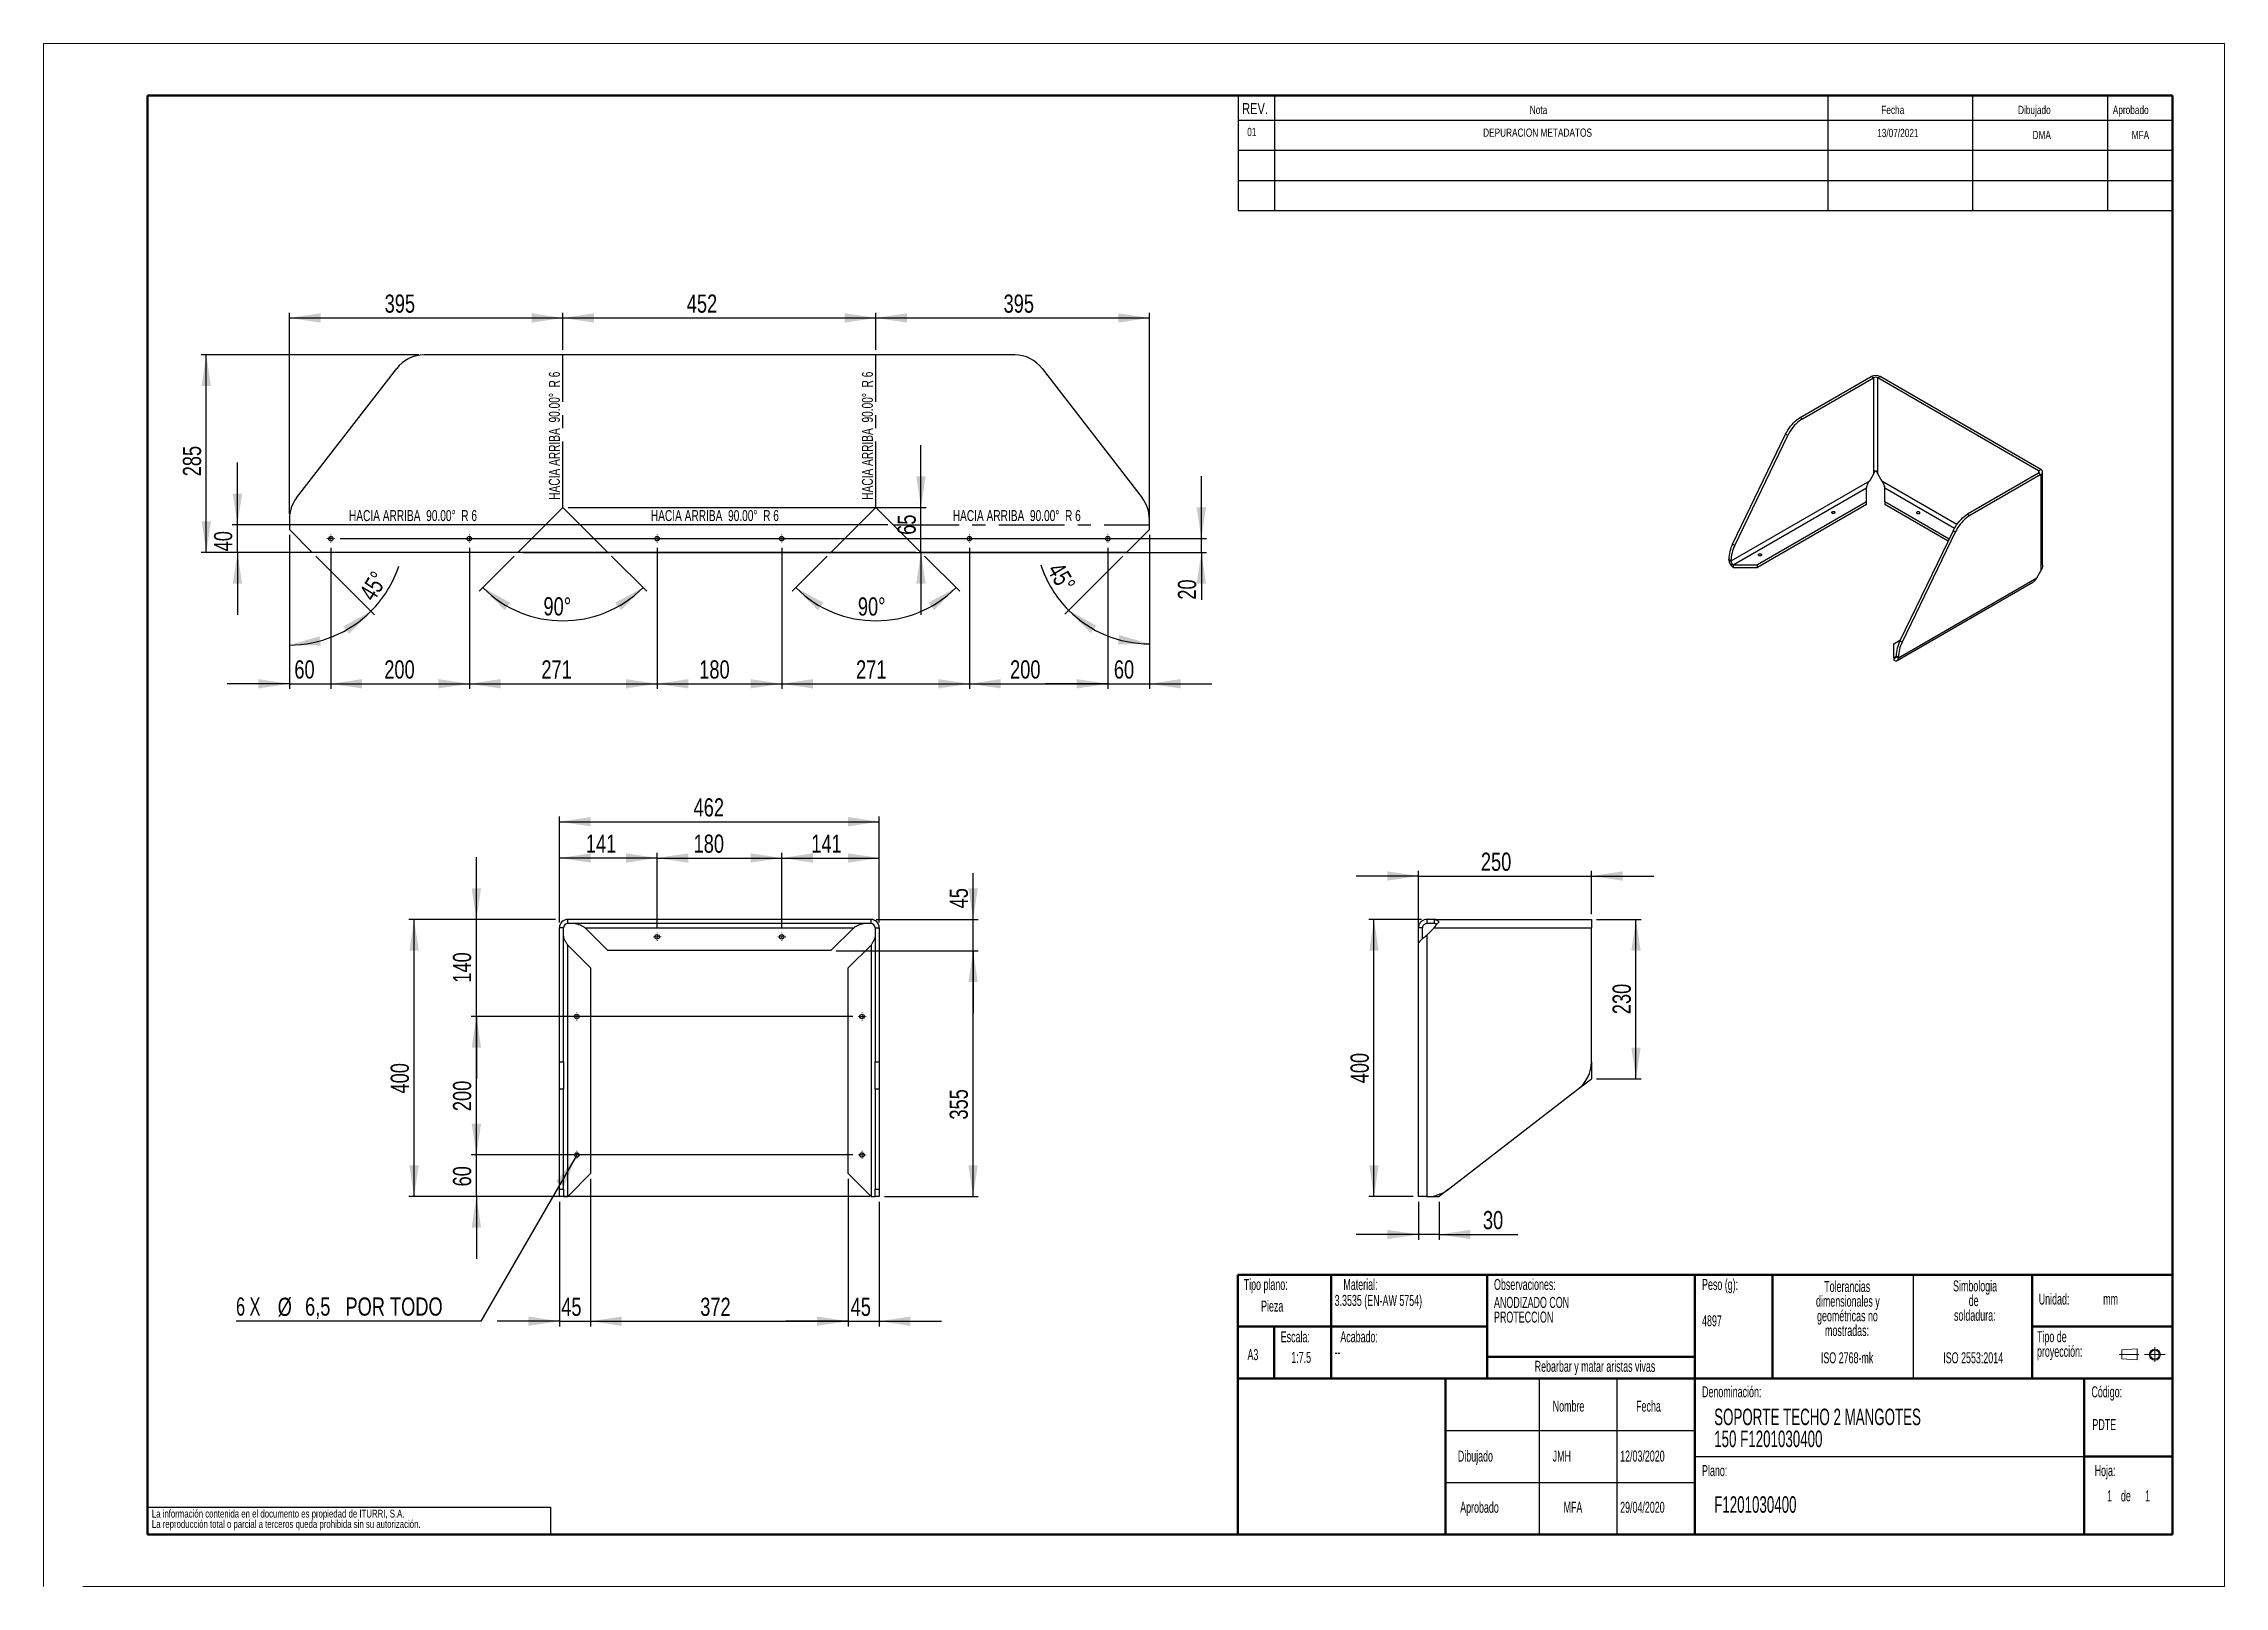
# Model space of a CAD drawing. Header units: millimetres. Extents: x 0 to 1767, y -168 to 297.
# Drawn here: x 0 to 420, y 0 to 297 of the extents above; entities that cross this region are included whole.
import ezdxf

# ---------------------------------------------------------------- set-up
doc = ezdxf.new("R2010")
doc.units = ezdxf.units.MM
doc.linetypes.add('CENTERX2', pattern=[20.32, 12.7, -2.54, 2.54, -2.54])
for name, color, linetype in [('COTAS', 7, 'Continuous'), ('FORMATO', 7, 'Continuous'), ('SLD-0', 179, 'Continuous')]:
    doc.layers.add(name, color=color, linetype=linetype)
doc.styles.add('SLDTEXTSTYLE0', font='TXT', dxfattribs={"width": 0.605})
doc.styles.add('SLDTEXTSTYLE1', font='TXT', dxfattribs={"width": 0.75})
doc.styles.add('SLDTEXTSTYLE2', font='TXT', dxfattribs={"width": 0.69})
doc.styles.add('SLDTEXTSTYLE3', font='TXT', dxfattribs={"width": 0.666667})
doc.dimstyles.new('SLDDIMSTYLE0', dxfattribs={"dimtxt": 3.5, "dimasz": 6, "dimexe": 0, "dimexo": 0.0625, "dimgap": 0.875, "dimtad": 1, "dimdec": 0, "dimlfac": 7.5, "dimrnd": 1e-09, "dimzin": 12, "dimdsep": 46, "dimtxsty": 'SLDTEXTSTYLE1', "dimsah": 1, "dimcen": 0.09, "dimadec": 0, "dimazin": 3, "dimtfac": 1, "dimtmove": 0, "dimatfit": 0, "dimfxl": 1, "dimfrac": 2, "dimtolj": 1, "dimtzin": 12, "dimarcsym": 0})
doc.dimstyles.new('SLDDIMSTYLE1', dxfattribs={"dimtxt": 3.5, "dimasz": 6, "dimexe": 0, "dimexo": 0.0625, "dimgap": 0.875, "dimtad": 1, "dimdec": 0, "dimlfac": 7.5, "dimrnd": 1e-09, "dimzin": 12, "dimdsep": 46, "dimtxsty": 'SLDTEXTSTYLE1', "dimsah": 1, "dimcen": 0.09, "dimadec": 0, "dimazin": 3, "dimtfac": 1, "dimtofl": 0, "dimtmove": 0, "dimatfit": 3, "dimfxl": 1, "dimfrac": 2, "dimtolj": 1, "dimtzin": 12, "dimarcsym": 0})
doc.dimstyles.new('SLDDIMSTYLE2', dxfattribs={"dimtxt": 3.5, "dimasz": 6, "dimexe": 0, "dimexo": 0.0625, "dimgap": 0.875, "dimtad": 1, "dimdec": 0, "dimlfac": 7.5, "dimrnd": 1e-09, "dimzin": 12, "dimdsep": 46, "dimtxsty": 'SLDTEXTSTYLE1', "dimsah": 1, "dimcen": 0.09, "dimadec": 0, "dimazin": 3, "dimtfac": 1, "dimtdec": 0, "dimtofl": 0, "dimtmove": 0, "dimatfit": 3, "dimfxl": 1, "dimfrac": 2, "dimtolj": 1, "dimtzin": 12, "dimarcsym": 0})
doc.dimstyles.new('SLDDIMSTYLE3', dxfattribs={"dimtxt": 3.5, "dimasz": 6, "dimexe": 0, "dimexo": 0.0625, "dimgap": 0.875, "dimtad": 1, "dimlfac": 7.5, "dimrnd": 1e-09, "dimzin": 12, "dimdsep": 46, "dimtxsty": 'SLDTEXTSTYLE1', "dimsah": 1, "dimcen": 0.09, "dimadec": 0, "dimazin": 3, "dimtfac": 1, "dimtmove": 0, "dimatfit": 0, "dimfxl": 1, "dimfrac": 2, "dimtolj": 1, "dimtzin": 12, "dimarcsym": 0})
doc.dimstyles.new('SLDDIMSTYLE4', dxfattribs={"dimtxt": 3.5, "dimasz": 6, "dimexe": 0, "dimexo": 0.0625, "dimgap": 0.875, "dimtad": 1, "dimdec": 4, "dimlfac": 7.5, "dimzin": 12, "dimdsep": 46, "dimtxsty": 'SLDTEXTSTYLE1', "dimsah": 1, "dimcen": 0.09, "dimazin": 3, "dimtfac": 1, "dimtofl": 0, "dimtmove": 0, "dimatfit": 3, "dimfxl": 1, "dimfrac": 2, "dimtolj": 1, "dimtzin": 12, "dimarcsym": 0})
doc.dimstyles.new('SLDDIMSTYLE5', dxfattribs={"dimtxt": 3.5, "dimasz": 6, "dimexe": 0, "dimexo": 0.0625, "dimgap": 0.875, "dimtad": 1, "dimlfac": 7.5, "dimrnd": 1e-09, "dimzin": 12, "dimdsep": 46, "dimtxsty": 'SLDTEXTSTYLE1', "dimsah": 1, "dimcen": 0.09, "dimadec": 0, "dimazin": 3, "dimtfac": 1, "dimtofl": 0, "dimtmove": 0, "dimatfit": 3, "dimfxl": 1, "dimfrac": 2, "dimtolj": 1, "dimtzin": 12, "dimarcsym": 0})
doc.dimstyles.new('SLDDIMSTYLE6', dxfattribs={"dimtxt": 3.5, "dimasz": 6, "dimexe": 0, "dimexo": 0.0625, "dimgap": 0.875, "dimtad": 0, "dimtih": 1, "dimtoh": 1, "dimdec": 1, "dimlfac": 7.5, "dimrnd": 1e-09, "dimzin": 12, "dimdsep": 46, "dimtxsty": 'SLDTEXTSTYLE1', "dimblk1": 'NONE', "dimsah": 1, "dimcen": 0, "dimadec": 0, "dimazin": 3, "dimtfac": 1, "dimtdec": 1, "dimtmove": 0, "dimatfit": 3, "dimldrblk": 'NONE', "dimfxl": 1, "dimfrac": 2, "dimtolj": 1, "dimtzin": 12, "dimarcsym": 0})

msp = doc.modelspace()

# ---------------------------------------------------------------- texts
at = {"layer": 'COTAS', "char_height": 2.11666667, "attachment_point": 2, "rotation": 90, "style": 'SLDTEXTSTYLE2'}
for insert in [(97.312964, 221.517557), (157.59792, 221.517557)]:
    msp.add_mtext('HACIA ARRIBA  90.00°  R 6', dxfattribs=dict(at, insert=insert))
at = {"layer": 'COTAS', "char_height": 2.11666667, "attachment_point": 2, "style": 'SLDTEXTSTYLE2'}
for insert in [(71.138186, 207.201914), (129.280663, 207.201914), (187.423141, 207.201914)]:
    msp.add_mtext('HACIA ARRIBA  90.00°  R 6', dxfattribs=dict(at, insert=insert))
at = {"layer": 'FORMATO', "style": 'SLDTEXTSTYLE1'}
for s, insert, char_height, attachment_point in [('REV.', (230.835696, 285.55214), 2.1166667, 1), ('Nota', (286.224384, 285.025819), 1.5875, 1), ('Fecha', (353.926406, 285.025819), 1.5875, 1), ('Dibujado', (380.260847, 285.025819), 1.5875, 1), ('Aprobado', (398.510071, 285.025819), 1.5875, 1), ('01', (232.685408, 280.787352), 1.5875, 2), ('DEPURACION METADATOS', (287.716209, 280.657077), 1.5875, 2), ('13/07/2021', (357.113714, 280.592016), 1.5875, 2), ('DMA', (384.825059, 280.205648), 1.5875, 2), ('MFA', (403.824009, 280.205648), 1.5875, 2)]:
    msp.add_mtext(s, dxfattribs=dict(at, insert=insert, char_height=char_height, attachment_point=attachment_point))
at = {"layer": 'SLD-0', "style": 'SLDTEXTSTYLE0'}
for s, insert, char_height, attachment_point in [('Tipo plano:', (231.129291, 59.180865), 2.11666667, 1), ('Tipo plano:', (231.129291, 59.180865), 2.11666667, 1), ('Material:', (250.329669, 59.180865), 2.1166667, 1), ('Material:', (250.329669, 59.180865), 2.1166667, 1), ('Observaciones:', (279.338615, 59.180865), 2.11666667, 1), ('Observaciones:', (279.338615, 59.180865), 2.11666667, 1), ('Peso (g):', (319.403059, 59.180865), 2.1166667, 1), ('Peso (g):', (319.403059, 59.180865), 2.1166667, 1), ('Pieza', (234.472595, 55.019196), 2.1166667, 1), ('Pieza', (234.472595, 55.019196), 2.1166667, 1), ('3.3535 (EN-AW 5754)', (248.634829, 56.105759), 2.11666667, 1), ('3.3535 (EN-AW 5754)', (248.634829, 56.105759), 2.11666667, 1), ('Unidad:', (384.246149, 56.370628), 2.1166667, 1), ('Unidad:', (384.246149, 56.370628), 2.1166667, 1), ('mm', (396.662178, 56.370628), 2.1166667, 1), ('mm', (396.662178, 56.370628), 2.1166667, 1), ('4897', (319.403059, 52.181309), 2.1166667, 1), ('4897', (319.403059, 52.181309), 2.1166667, 1), ('Escala:', (238.263105, 49.101468), 2.1166667, 1), ('Escala:', (238.263105, 49.101468), 2.1166667, 1), ('Acabado:', (249.738277, 49.101468), 2.1166667, 1), ('Acabado:', (249.738277, 49.101468), 2.1166667, 1), ('A3', (231.859349, 45.674368), 2.1166667, 1), ('A3', (231.859349, 45.674368), 2.1166667, 1), ('1:7.5', (240.290232, 45.134745), 2.1166667, 1), ('1:7.5', (240.290232, 45.134745), 2.1166667, 1), ('--', (248.634829, 46.175725), 2.1166667, 1), ('--', (248.634829, 46.175725), 2.1166667, 1), ('Rebarbar y matar aristas vivas', (298.78549, 43.42373), 2.11666667, 2), ('Rebarbar y matar aristas vivas', (298.78549, 43.42373), 2.11666667, 2), ('ISO 2768-mk', (347.336606, 45.060017), 2.11666667, 2), ('ISO 2768-mk', (347.336606, 45.060017), 2.11666667, 2), ('ISO 2553:2014', (371.625387, 45.060017), 2.11666667, 2), ('ISO 2553:2014', (371.625387, 45.060017), 2.11666667, 2), ('Denominación:', (319.403059, 38.514311), 2.11666667, 1), ('Denominación:', (319.403059, 38.514311), 2.11666667, 1), ('Código:', (394.397939, 38.514311), 2.1166667, 1), ('Código:', (394.397939, 38.514311), 2.1166667, 1), ('Nombre', (290.637746, 35.754834), 2.1166667, 1), ('Nombre', (290.637746, 35.754834), 2.1166667, 1), ('Fecha', (306.708331, 35.754834), 2.1166667, 1), ('Fecha', (306.708331, 35.754834), 2.1166667, 1), ('PDTE', (394.586386, 32.193169), 2.1166667, 1), ('PDTE', (394.586386, 32.193169), 2.1166667, 1), ('Dibujado', (272.373186, 26.140309), 2.1166667, 1), ('Dibujado', (272.373186, 26.140309), 2.1166667, 1), ('JMH', (290.637746, 26.140309), 2.1166667, 1), ('12/03/2020', (303.628654, 26.140309), 2.1166667, 1), ('Plano:', (319.403059, 23.338267), 2.1166667, 1), ('Plano:', (319.403059, 23.338267), 2.1166667, 1), ('Hoja:', (395.013918, 23.338267), 2.1166667, 1), ('Hoja:', (395.013918, 23.338267), 2.1166667, 1), ('F1201030400', (321.73897, 17.346761), 3.175, 1), ('F1201030400', (321.73897, 17.346761), 3.175, 1), ('1', (397.412714, 18.474904), 2.116667, 1), ('1', (397.412714, 18.474904), 2.116667, 1), ('1', (397.412714, 18.474904), 2.116667, 1), ('1', (397.412714, 18.474904), 2.116667, 1), ('de', (400.077502, 18.474904), 2.1166667, 1), ('de', (400.077502, 18.474904), 2.1166667, 1), ('de', (400.077502, 18.474904), 2.1166667, 1), ('de', (400.077502, 18.474904), 2.1166667, 1), ('1', (404.7308, 18.474904), 2.116667, 1), ('1', (404.7308, 18.474904), 2.116667, 1), ('1', (404.7308, 18.474904), 2.116667, 1), ('1', (404.7308, 18.474904), 2.116667, 1), ('Aprobado', (272.824542, 16.282359), 2.1166667, 1), ('Aprobado', (272.824542, 16.282359), 2.1166667, 1), ('MFA', (292.735058, 16.282359), 2.1166667, 1), ('29/04/2020', (303.628654, 16.282359), 2.1166667, 1)]:
    msp.add_mtext(s, dxfattribs=dict(at, insert=insert, char_height=char_height, attachment_point=attachment_point))

# ---------------------------------------------------------------- blocks, each defined once
blk = doc.blocks.new('Bloque3')
at = {"color": 7, "linetype": 'CENTERX2', "lineweight": 18}
for p, q in [((397.92, 130.06), (394.8, 130.06)), ((398.88, 130.02), (402.16, 130.02)), ((400.52, 128.85), (400.52, 131.19))]:
    blk.add_line(p, q, dxfattribs=at)
at = {"color": 7, "linetype": 'Continuous', "lineweight": 18}
for p, q in [((397.68, 130.95), (395.23, 130.77)), ((395.23, 130.77), (395.23, 129.34)), ((397.68, 130.95), (397.68, 129.16)), ((397.68, 129.16), (395.23, 129.34))]:
    blk.add_line(p, q, dxfattribs=at)
for radius in [0.892, 0.713]:
    blk.add_circle((400.52, 130.02), radius, dxfattribs=at)
blk = doc.blocks.new('SW_NOTE_0')
at = {"layer": 'SLD-0', "color": 0, "attachment_point": 2, "style": 'SLDTEXTSTYLE0'}
for s, insert, char_height in [('dimensionales y', (7.54, -0.09), 2.1167), ('Tolerancias', (7.41, 2.73), 2.1167), ('geométricas no', (7.46, -2.92), 2.1167), ('mostradas:', (7.38, -5.74), 2.117)]:
    blk.add_mtext(s, dxfattribs=dict(at, insert=insert, char_height=char_height))
blk = doc.blocks.new('SW_NOTE_0_1')
at = {"layer": 'SLD-0', "color": 0, "attachment_point": 1, "style": 'SLDTEXTSTYLE0'}
for s, insert, char_height in [('Tipo de', (0, 2.73), 2.117), ('proyección:', (0, -0.09), 2.1167)]:
    blk.add_mtext(s, dxfattribs=dict(at, insert=insert, char_height=char_height))
blk = doc.blocks.new('SW_NOTE_0_2')
at = {"layer": 'SLD-0', "color": 0, "char_height": 2.117, "attachment_point": 2, "style": 'SLDTEXTSTYLE0'}
for s, insert in [('Simbologia', (7.11, 2.73)), ('de', (6.84, -0.09)), ('soldadura:', (7.06, -2.92))]:
    blk.add_mtext(s, dxfattribs=dict(at, insert=insert))
blk = doc.blocks.new('SW_NOTE_0_3')
at = {"layer": 'SLD-0', "color": 0, "char_height": 1.5, "attachment_point": 1, "style": 'SLDTEXTSTYLE1'}
for s, insert in [('La información contenida en el documento es propiedad de ITURRI, S.A.', (0, 1.93)), ('La reproducción total o parcial a terceros queda prohibida sin su autorización.', (0, -0.07))]:
    blk.add_mtext(s, dxfattribs=dict(at, insert=insert))
blk = doc.blocks.new('SW_NOTE_0_4')
at = {"layer": 'SLD-0', "color": 0, "attachment_point": 1, "style": 'SLDTEXTSTYLE0'}
for s, insert, char_height in [('ANODIZADO CON', (0, 2.73), 2.1167), ('PROTECCION', (0, -0.09), 2.117)]:
    blk.add_mtext(s, dxfattribs=dict(at, insert=insert, char_height=char_height))
blk = doc.blocks.new('SW_NOTE_0_5')
at = {"layer": 'SLD-0', "color": 0, "char_height": 3.175, "attachment_point": 1, "style": 'SLDTEXTSTYLE0'}
for s, insert in [('SOPORTE TECHO 2 MANGOTES', (0, 4.09)), ('150 F1201030400', (0, -0.14))]:
    blk.add_mtext(s, dxfattribs=dict(at, insert=insert))
blk = doc.blocks.new('SW_NOTE_0_6')
at = {"layer": 'SLD-0', "color": 0, "attachment_point": 2, "style": 'SLDTEXTSTYLE0'}
for s, insert, char_height in [('dimensionales y', (7.54, -0.09), 2.1167), ('Tolerancias', (7.41, 2.73), 2.1167), ('geométricas no', (7.46, -2.92), 2.1167), ('mostradas:', (7.38, -5.74), 2.117)]:
    blk.add_mtext(s, dxfattribs=dict(at, insert=insert, char_height=char_height))
blk = doc.blocks.new('SW_NOTE_0_7')
at = {"layer": 'SLD-0', "color": 0, "attachment_point": 1, "style": 'SLDTEXTSTYLE0'}
for s, insert, char_height in [('Tipo de', (0, 2.73), 2.117), ('proyección:', (0, -0.09), 2.1167)]:
    blk.add_mtext(s, dxfattribs=dict(at, insert=insert, char_height=char_height))
blk = doc.blocks.new('SW_NOTE_0_8')
at = {"layer": 'SLD-0', "color": 0, "char_height": 2.117, "attachment_point": 2, "style": 'SLDTEXTSTYLE0'}
for s, insert in [('Simbologia', (7.11, 2.73)), ('de', (6.84, -0.09)), ('soldadura:', (7.06, -2.92))]:
    blk.add_mtext(s, dxfattribs=dict(at, insert=insert))
blk = doc.blocks.new('SW_NOTE_0_9')
at = {"layer": 'SLD-0', "color": 0, "char_height": 1.5, "attachment_point": 1, "style": 'SLDTEXTSTYLE1'}
for s, insert in [('La información contenida en el documento es propiedad de ITURRI, S.A.', (0, 1.93)), ('La reproducción total o parcial a terceros queda prohibida sin su autorización.', (0, -0.07))]:
    blk.add_mtext(s, dxfattribs=dict(at, insert=insert))
blk = doc.blocks.new('SW_NOTE_0_10')
at = {"layer": 'SLD-0', "color": 0, "attachment_point": 1, "style": 'SLDTEXTSTYLE0'}
for s, insert, char_height in [('ANODIZADO CON', (0, 2.73), 2.1167), ('PROTECCION', (0, -0.09), 2.117)]:
    blk.add_mtext(s, dxfattribs=dict(at, insert=insert, char_height=char_height))
blk = doc.blocks.new('SW_NOTE_0_11')
at = {"layer": 'SLD-0', "color": 0, "char_height": 3.175, "attachment_point": 1, "style": 'SLDTEXTSTYLE0'}
for s, insert in [('SOPORTE TECHO 2 MANGOTES', (0, 4.09)), ('150 F1201030400', (0, -0.14))]:
    blk.add_mtext(s, dxfattribs=dict(at, insert=insert))
blk = doc.blocks.new('_D')
at = {"layer": 'COTAS', "transparency": 16777216}
for p, q in [((37.33, 204.39), (37.33, 216.39)), ((162.62, 204.39), (36.33, 204.39)), ((37.33, 199.04), (37.33, 204.39)), ((167.96, 199.04), (36.33, 199.04)), ((37.33, 199.04), (37.33, 187.04))]:
    blk.add_line(p, q, dxfattribs=at)
for points in [[(37.33, 204.39), (38.23, 210.39), (36.43, 210.39)], [(37.33, 199.04), (36.43, 193.04), (38.23, 193.04)]]:
    blk.add_solid(points, dxfattribs=at)
at = {"layer": 'COTAS', "transparency": 16777216, "insert": (32.82, 199.25), "char_height": 3.5, "attachment_point": 1, "rotation": 90, "style": 'SLDTEXTSTYLE1'}
blk.add_mtext('40', dxfattribs=at)
blk = doc.blocks.new('_D_1')
at = {"layer": 'COTAS', "transparency": 16777216}
for p, q in [((72.27, 237.06), (30.33, 237.06)), ((31.33, 199.04), (31.33, 237.06)), ((167.96, 199.04), (30.33, 199.04))]:
    blk.add_line(p, q, dxfattribs=at)
for points in [[(31.33, 237.06), (30.43, 231.06), (32.23, 231.06)], [(31.33, 199.04), (32.23, 205.04), (30.43, 205.04)]]:
    blk.add_solid(points, dxfattribs=at)
at = {"layer": 'COTAS', "transparency": 16777216, "insert": (26.82, 213.7), "char_height": 3.5, "attachment_point": 1, "rotation": 90, "style": 'SLDTEXTSTYLE1'}
blk.add_mtext('285', dxfattribs=at)
blk = doc.blocks.new('_D_2')
at = {"layer": 'COTAS', "transparency": 16777216}
for p, q in [((47.33, 206.45), (47.33, 245.19)), ((47.33, 244.19), (100.01, 244.19)), ((100.01, 238.06), (100.01, 245.19))]:
    blk.add_line(p, q, dxfattribs=at)
for points in [[(47.33, 244.19), (53.33, 243.29), (53.33, 245.09)], [(100.01, 244.19), (94.01, 245.09), (94.01, 243.29)]]:
    blk.add_solid(points, dxfattribs=at)
at = {"layer": 'COTAS', "transparency": 16777216, "insert": (65.68, 248.7), "char_height": 3.5, "attachment_point": 1, "style": 'SLDTEXTSTYLE1'}
blk.add_mtext('395', dxfattribs=at)
blk = doc.blocks.new('_D_3')
at = {"layer": 'COTAS', "transparency": 16777216}
for p, q in [((100.01, 238.06), (100.01, 245.19)), ((100.01, 244.19), (160.29, 244.19)), ((160.29, 238.06), (160.29, 245.19))]:
    blk.add_line(p, q, dxfattribs=at)
for points in [[(100.01, 244.19), (106.01, 243.29), (106.01, 245.09)], [(160.29, 244.19), (154.29, 245.09), (154.29, 243.29)]]:
    blk.add_solid(points, dxfattribs=at)
at = {"layer": 'COTAS', "transparency": 16777216, "insert": (123.87, 248.7), "char_height": 3.5, "attachment_point": 1, "style": 'SLDTEXTSTYLE1'}
blk.add_mtext('452', dxfattribs=at)
blk = doc.blocks.new('_D_4')
at = {"layer": 'COTAS', "transparency": 16777216}
for p, q in [((160.29, 238.06), (160.29, 245.19)), ((160.29, 244.19), (212.97, 244.19)), ((212.97, 206.45), (212.97, 245.19))]:
    blk.add_line(p, q, dxfattribs=at)
for points in [[(160.29, 244.19), (166.29, 243.29), (166.29, 245.09)], [(212.97, 244.19), (206.97, 245.09), (206.97, 243.29)]]:
    blk.add_solid(points, dxfattribs=at)
at = {"layer": 'COTAS', "transparency": 16777216, "insert": (184.88, 248.7), "char_height": 3.5, "attachment_point": 1, "style": 'SLDTEXTSTYLE1'}
blk.add_mtext('395', dxfattribs=at)
blk = doc.blocks.new('_D_5')
at = {"layer": 'COTAS', "transparency": 16777216}
for p, q in [((168.97, 207.71), (168.97, 219.71)), ((101.01, 207.71), (169.97, 207.71)), ((168.97, 199.04), (168.97, 207.71)), ((152.63, 199.04), (169.97, 199.04)), ((168.97, 199.04), (168.97, 187.04))]:
    blk.add_line(p, q, dxfattribs=at)
for points in [[(168.97, 207.71), (169.87, 213.71), (168.07, 213.71)], [(168.97, 199.04), (168.07, 193.04), (169.87, 193.04)]]:
    blk.add_solid(points, dxfattribs=at)
at = {"layer": 'COTAS', "transparency": 16777216, "insert": (164.46, 202.44), "char_height": 3.5, "attachment_point": 1, "rotation": 90, "style": 'SLDTEXTSTYLE1'}
blk.add_mtext('65', dxfattribs=at)
blk = doc.blocks.new('_D_6')
at = {"layer": 'COTAS', "transparency": 16777216}
for p, q in [((90.63, 198.34), (83.87, 191.57)), ((109.38, 198.34), (116.15, 191.57))]:
    blk.add_line(p, q, dxfattribs=at)
blk.add_arc((100.01, 207.71), 21.82, 225, 315, dxfattribs=at)
for points in [[(84.58, 192.28), (88.8, 187.93), (89.89, 189.36)], [(115.44, 192.28), (110.12, 189.36), (111.21, 187.93)]]:
    blk.add_solid(points, dxfattribs=at)
at = {"layer": 'COTAS', "transparency": 16777216, "insert": (96.29, 190.44), "char_height": 3.5, "attachment_point": 1, "rotation": 359.3308, "style": 'SLDTEXTSTYLE1'}
blk.add_mtext('90°', dxfattribs=at)
blk = doc.blocks.new('_D_7')
at = {"layer": 'COTAS', "transparency": 16777216}
for p, q in [((47.33, 202.44), (47.33, 172.76)), ((55.33, 199.94), (55.33, 172.76)), ((47.33, 173.76), (35.33, 173.76)), ((47.33, 173.76), (55.33, 173.76)), ((55.33, 173.76), (67.33, 173.76))]:
    blk.add_line(p, q, dxfattribs=at)
for points in [[(47.33, 173.76), (41.33, 174.66), (41.33, 172.86)], [(55.33, 173.76), (61.33, 172.86), (61.33, 174.66)]]:
    blk.add_solid(points, dxfattribs=at)
at = {"layer": 'COTAS', "transparency": 16777216, "insert": (48.29, 178.27), "char_height": 3.5, "attachment_point": 1, "style": 'SLDTEXTSTYLE1'}
blk.add_mtext('60', dxfattribs=at)
blk = doc.blocks.new('_D_8')
at = {"layer": 'COTAS', "transparency": 16777216}
for p, q in [((47.33, 202.44), (47.33, 180.22)), ((52.44, 198.34), (63.75, 187.02))]:
    blk.add_line(p, q, dxfattribs=at)
for start, end in [(315, 341.5613), (270, 315)]:
    blk.add_arc((47.33, 203.44), 22.22, start, end, dxfattribs=at)
for points in [[(63.05, 187.73), (57.73, 184.8), (58.83, 183.37)], [(47.33, 181.22), (53.4, 181.12), (53.16, 182.9)]]:
    blk.add_solid(points, dxfattribs=at)
at = {"layer": 'COTAS', "transparency": 16777216, "insert": (60.62, 191.22), "char_height": 3.5, "attachment_point": 1, "rotation": 58.6231, "style": 'SLDTEXTSTYLE1'}
blk.add_mtext('45°', dxfattribs=at)
blk = doc.blocks.new('_D_9')
at = {"layer": 'COTAS', "transparency": 16777216}
for p, q in [((55.33, 199.94), (55.33, 172.76)), ((82, 199.94), (82, 172.76)), ((55.33, 173.76), (82, 173.76))]:
    blk.add_line(p, q, dxfattribs=at)
for points in [[(55.33, 173.76), (61.33, 172.86), (61.33, 174.66)], [(82, 173.76), (76, 174.66), (76, 172.86)]]:
    blk.add_solid(points, dxfattribs=at)
at = {"layer": 'COTAS', "transparency": 16777216, "insert": (65.61, 178.27), "char_height": 3.5, "attachment_point": 1, "style": 'SLDTEXTSTYLE1'}
blk.add_mtext('200', dxfattribs=at)
blk = doc.blocks.new('_D_10')
at = {"layer": 'COTAS', "transparency": 16777216}
for p, q in [((82, 199.94), (82, 172.76)), ((118.15, 199.94), (118.15, 172.76)), ((82, 173.76), (118.15, 173.76))]:
    blk.add_line(p, q, dxfattribs=at)
for points in [[(82, 173.76), (88, 172.86), (88, 174.66)], [(118.15, 173.76), (112.15, 174.66), (112.15, 172.86)]]:
    blk.add_solid(points, dxfattribs=at)
at = {"layer": 'COTAS', "transparency": 16777216, "insert": (95.87, 178.27), "char_height": 3.5, "attachment_point": 1, "style": 'SLDTEXTSTYLE1'}
blk.add_mtext('271', dxfattribs=at)
blk = doc.blocks.new('_D_11')
at = {"layer": 'COTAS', "transparency": 16777216}
for p, q in [((118.15, 199.94), (118.15, 172.76)), ((142.15, 199.94), (142.15, 172.76)), ((118.15, 173.76), (142.15, 173.76))]:
    blk.add_line(p, q, dxfattribs=at)
for points in [[(118.15, 173.76), (124.15, 172.86), (124.15, 174.66)], [(142.15, 173.76), (136.15, 174.66), (136.15, 172.86)]]:
    blk.add_solid(points, dxfattribs=at)
at = {"layer": 'COTAS', "transparency": 16777216, "insert": (126.27, 178.27), "char_height": 3.5, "attachment_point": 1, "style": 'SLDTEXTSTYLE1'}
blk.add_mtext('180', dxfattribs=at)
blk = doc.blocks.new('_D_12')
at = {"layer": 'COTAS', "transparency": 16777216}
for p, q in [((142.15, 199.94), (142.15, 172.76)), ((178.3, 199.94), (178.3, 172.76)), ((142.15, 173.76), (178.3, 173.76))]:
    blk.add_line(p, q, dxfattribs=at)
for points in [[(142.15, 173.76), (148.15, 172.86), (148.15, 174.66)], [(178.3, 173.76), (172.3, 174.66), (172.3, 172.86)]]:
    blk.add_solid(points, dxfattribs=at)
at = {"layer": 'COTAS', "transparency": 16777216, "insert": (156.47, 178.27), "char_height": 3.5, "attachment_point": 1, "style": 'SLDTEXTSTYLE1'}
blk.add_mtext('271', dxfattribs=at)
blk = doc.blocks.new('_D_13')
at = {"layer": 'COTAS', "transparency": 16777216}
for p, q in [((150.92, 198.34), (144.15, 191.57)), ((169.67, 198.34), (176.43, 191.57))]:
    blk.add_line(p, q, dxfattribs=at)
blk.add_arc((160.29, 207.71), 21.82, 225, 315, dxfattribs=at)
for points in [[(144.86, 192.28), (149.09, 187.93), (150.18, 189.36)], [(175.72, 192.28), (170.41, 189.36), (171.5, 187.93)]]:
    blk.add_solid(points, dxfattribs=at)
at = {"layer": 'COTAS', "transparency": 16777216, "insert": (156.82, 190.39), "char_height": 3.5, "attachment_point": 1, "rotation": 0.1529, "style": 'SLDTEXTSTYLE1'}
blk.add_mtext('90°', dxfattribs=at)
blk = doc.blocks.new('_D_14')
at = {"layer": 'COTAS', "transparency": 16777216}
for p, q in [((178.3, 199.94), (178.3, 172.76)), ((204.97, 199.94), (204.97, 172.76)), ((178.3, 173.76), (204.97, 173.76))]:
    blk.add_line(p, q, dxfattribs=at)
for points in [[(178.3, 173.76), (184.3, 172.86), (184.3, 174.66)], [(204.97, 173.76), (198.97, 174.66), (198.97, 172.86)]]:
    blk.add_solid(points, dxfattribs=at)
at = {"layer": 'COTAS', "transparency": 16777216, "insert": (186.13, 178.27), "char_height": 3.5, "attachment_point": 1, "style": 'SLDTEXTSTYLE1'}
blk.add_mtext('200', dxfattribs=at)
blk = doc.blocks.new('_D_15')
at = {"layer": 'COTAS', "transparency": 16777216}
for p, q in [((212.97, 202.44), (212.97, 172.76)), ((204.97, 199.94), (204.97, 172.76)), ((204.97, 173.76), (192.97, 173.76)), ((204.97, 173.76), (212.97, 173.76)), ((212.97, 173.76), (224.97, 173.76))]:
    blk.add_line(p, q, dxfattribs=at)
for points in [[(204.97, 173.76), (198.97, 174.66), (198.97, 172.86)], [(212.97, 173.76), (218.97, 172.86), (218.97, 174.66)]]:
    blk.add_solid(points, dxfattribs=at)
at = {"layer": 'COTAS', "transparency": 16777216, "insert": (206.12, 178.27), "char_height": 3.5, "attachment_point": 1, "style": 'SLDTEXTSTYLE1'}
blk.add_mtext('60', dxfattribs=at)
blk = doc.blocks.new('_D_16')
at = {"layer": 'COTAS', "transparency": 16777216}
for p, q in [((212.97, 202.44), (212.97, 180.46)), ((207.86, 198.34), (196.71, 187.19))]:
    blk.add_line(p, q, dxfattribs=at)
for start, end in [(197.8939, 225), (225, 270)]:
    blk.add_arc((212.97, 203.44), 21.99, start, end, dxfattribs=at)
for points in [[(197.42, 187.9), (201.64, 183.54), (202.73, 184.97)], [(212.97, 181.46), (207.14, 183.14), (206.9, 181.36)]]:
    blk.add_solid(points, dxfattribs=at)
at = {"layer": 'COTAS', "transparency": 16777216, "insert": (196.17, 197.47), "char_height": 3.5, "attachment_point": 1, "rotation": 300.9651, "style": 'SLDTEXTSTYLE1'}
blk.add_mtext('45°', dxfattribs=at)
blk = doc.blocks.new('_D_17')
at = {"layer": 'COTAS', "transparency": 16777216}
for p, q in [((222.97, 201.71), (222.97, 213.71)), ((57.1, 201.71), (223.97, 201.71)), ((222.97, 199.04), (222.97, 201.71)), ((92.34, 199.04), (223.97, 199.04)), ((222.97, 199.04), (222.97, 189.95))]:
    blk.add_line(p, q, dxfattribs=at)
for points in [[(222.97, 201.71), (223.87, 207.71), (222.07, 207.71)], [(222.97, 199.04), (222.07, 193.04), (223.87, 193.04)]]:
    blk.add_solid(points, dxfattribs=at)
at = {"layer": 'COTAS', "transparency": 16777216, "insert": (218.46, 189.95), "char_height": 3.5, "attachment_point": 1, "rotation": 90, "style": 'SLDTEXTSTYLE1'}
blk.add_mtext('20', dxfattribs=at)
blk = doc.blocks.new('SW_CENTERMARKSYMBOL_0')
at = {"color": 0, "linetype": 'Continuous', "lineweight": 18}
for p, q in [((-0.67, 0), (-0.77, 0)), ((0, 0), (-0.33, 0)), ((0, 0.67), (0, 0.77)), ((0, 0), (0, 0.33)), ((0, 0), (0, -0.33)), ((0, 0), (0.33, 0)), ((0.67, 0), (0.77, 0)), ((0, -0.67), (0, -0.77))]:
    blk.add_line(p, q, dxfattribs=at)
blk = doc.blocks.new('SW_CENTERMARKSYMBOL_1')
at = {"color": 0, "linetype": 'Continuous', "lineweight": 18}
for p, q in [((-0.67, 0), (-0.77, 0)), ((0, 0), (-0.33, 0)), ((0, 0.67), (0, 0.77)), ((0, 0), (0, 0.33)), ((0, 0), (0, -0.33)), ((0, 0), (0.33, 0)), ((0.67, 0), (0.77, 0)), ((0, -0.67), (0, -0.77))]:
    blk.add_line(p, q, dxfattribs=at)
blk = doc.blocks.new('SW_CENTERMARKSYMBOL_2')
at = {"color": 0, "linetype": 'Continuous', "lineweight": 18}
for p, q in [((-0.67, 0), (-0.77, 0)), ((0, 0), (-0.33, 0)), ((0, 0.67), (0, 0.77)), ((0, 0), (0, 0.33)), ((0, 0), (0, -0.33)), ((0, 0), (0.33, 0)), ((0.67, 0), (0.77, 0)), ((0, -0.67), (0, -0.77))]:
    blk.add_line(p, q, dxfattribs=at)
blk = doc.blocks.new('SW_CENTERMARKSYMBOL_3')
at = {"color": 0, "linetype": 'Continuous', "lineweight": 18}
for p, q in [((-0.67, 0), (-0.77, 0)), ((0, 0), (-0.33, 0)), ((0, 0.67), (0, 0.77)), ((0, 0), (0, 0.33)), ((0, 0), (0, -0.33)), ((0, 0), (0.33, 0)), ((0.67, 0), (0.77, 0)), ((0, -0.67), (0, -0.77))]:
    blk.add_line(p, q, dxfattribs=at)
blk = doc.blocks.new('SW_CENTERMARKSYMBOL_4')
at = {"color": 0, "linetype": 'Continuous', "lineweight": 18}
for p, q in [((-0.67, 0), (-0.77, 0)), ((0, 0), (-0.33, 0)), ((0, 0.67), (0, 0.77)), ((0, 0), (0, 0.33)), ((0, 0), (0, -0.33)), ((0, 0), (0.33, 0)), ((0.67, 0), (0.77, 0)), ((0, -0.67), (0, -0.77))]:
    blk.add_line(p, q, dxfattribs=at)
blk = doc.blocks.new('SW_CENTERMARKSYMBOL_5')
at = {"color": 0, "linetype": 'Continuous', "lineweight": 18}
for p, q in [((-0.67, 0), (-0.77, 0)), ((0, 0), (-0.33, 0)), ((0, 0.67), (0, 0.77)), ((0, 0), (0, 0.33)), ((0, 0), (0, -0.33)), ((0, 0), (0.33, 0)), ((0.67, 0), (0.77, 0)), ((0, -0.67), (0, -0.77))]:
    blk.add_line(p, q, dxfattribs=at)
blk = doc.blocks.new('_D_18')
at = {"layer": 'COTAS', "transparency": 16777216}
for p, q in [((99.35, 127.78), (99.35, 141.22)), ((118.15, 140.22), (99.35, 140.22)), ((118.15, 126.82), (118.15, 141.22))]:
    blk.add_line(p, q, dxfattribs=at)
for points in [[(99.35, 140.22), (105.35, 139.32), (105.35, 141.12)], [(118.15, 140.22), (112.15, 141.12), (112.15, 139.32)]]:
    blk.add_solid(points, dxfattribs=at)
at = {"layer": 'COTAS', "transparency": 16777216, "insert": (104.43, 144.73), "char_height": 3.5, "attachment_point": 1, "style": 'SLDTEXTSTYLE1'}
blk.add_mtext('141', dxfattribs=at)
blk = doc.blocks.new('_D_19')
at = {"layer": 'COTAS', "transparency": 16777216}
for p, q in [((118.15, 126.82), (118.15, 141.22)), ((118.15, 140.22), (142.15, 140.22)), ((142.15, 126.82), (142.15, 141.22))]:
    blk.add_line(p, q, dxfattribs=at)
for points in [[(118.15, 140.22), (124.15, 139.32), (124.15, 141.12)], [(142.15, 140.22), (136.15, 141.12), (136.15, 139.32)]]:
    blk.add_solid(points, dxfattribs=at)
at = {"layer": 'COTAS', "transparency": 16777216, "insert": (125.18, 144.73), "char_height": 3.5, "attachment_point": 1, "style": 'SLDTEXTSTYLE1'}
blk.add_mtext('180', dxfattribs=at)
blk = doc.blocks.new('_D_20')
at = {"layer": 'COTAS', "transparency": 16777216}
for p, q in [((142.15, 126.82), (142.15, 141.22)), ((142.15, 140.22), (160.95, 140.22)), ((160.95, 127.78), (160.95, 141.22))]:
    blk.add_line(p, q, dxfattribs=at)
for points in [[(142.15, 140.22), (148.15, 139.32), (148.15, 141.12)], [(160.95, 140.22), (154.95, 141.12), (154.95, 139.32)]]:
    blk.add_solid(points, dxfattribs=at)
at = {"layer": 'COTAS', "transparency": 16777216, "insert": (147.85, 144.73), "char_height": 3.5, "attachment_point": 1, "style": 'SLDTEXTSTYLE1'}
blk.add_mtext('141', dxfattribs=at)
blk = doc.blocks.new('_D_21')
at = {"layer": 'COTAS', "transparency": 16777216}
for p, q in [((99.35, 127.78), (99.35, 148.21)), ((99.35, 147.21), (160.95, 147.21)), ((160.95, 127.78), (160.95, 148.21))]:
    blk.add_line(p, q, dxfattribs=at)
for points in [[(99.35, 147.21), (105.35, 146.31), (105.35, 148.11)], [(160.95, 147.21), (154.95, 148.11), (154.95, 146.31)]]:
    blk.add_solid(points, dxfattribs=at)
at = {"layer": 'COTAS', "transparency": 16777216, "insert": (125.18, 151.72), "char_height": 3.5, "attachment_point": 1, "style": 'SLDTEXTSTYLE1'}
blk.add_mtext('462', dxfattribs=at)
blk = doc.blocks.new('_D_22')
at = {"layer": 'COTAS', "transparency": 16777216}
for p, q in [((83.35, 83.05), (83.35, 95.05)), ((155.85, 83.05), (82.35, 83.05)), ((83.35, 75.05), (83.35, 83.05)), ((159.15, 75.05), (82.35, 75.05)), ((83.35, 75.05), (83.35, 63.05))]:
    blk.add_line(p, q, dxfattribs=at)
for points in [[(83.35, 83.05), (84.25, 89.05), (82.45, 89.05)], [(83.35, 75.05), (82.45, 69.05), (84.25, 69.05)]]:
    blk.add_solid(points, dxfattribs=at)
at = {"layer": 'COTAS', "transparency": 16777216, "insert": (78.84, 76.99), "char_height": 3.5, "attachment_point": 1, "rotation": 90, "style": 'SLDTEXTSTYLE1'}
blk.add_mtext('60', dxfattribs=at)
blk = doc.blocks.new('_D_23')
at = {"layer": 'COTAS', "transparency": 16777216}
for p, q in [((155.85, 109.72), (82.35, 109.72)), ((83.35, 83.05), (83.35, 109.72)), ((155.85, 83.05), (82.35, 83.05))]:
    blk.add_line(p, q, dxfattribs=at)
for points in [[(83.35, 109.72), (82.45, 103.72), (84.25, 103.72)], [(83.35, 83.05), (84.25, 89.05), (82.45, 89.05)]]:
    blk.add_solid(points, dxfattribs=at)
at = {"layer": 'COTAS', "transparency": 16777216, "insert": (78.84, 91.49), "char_height": 3.5, "attachment_point": 1, "rotation": 90, "style": 'SLDTEXTSTYLE1'}
blk.add_mtext('200', dxfattribs=at)
blk = doc.blocks.new('_D_24')
at = {"layer": 'COTAS', "transparency": 16777216}
for p, q in [((83.35, 128.38), (83.35, 140.38)), ((98.59, 128.38), (82.35, 128.38)), ((83.35, 109.72), (83.35, 128.38)), ((155.85, 109.72), (82.35, 109.72)), ((83.35, 109.72), (83.35, 97.72))]:
    blk.add_line(p, q, dxfattribs=at)
for points in [[(83.35, 128.38), (84.25, 134.38), (82.45, 134.38)], [(83.35, 109.72), (82.45, 103.72), (84.25, 103.72)]]:
    blk.add_solid(points, dxfattribs=at)
at = {"layer": 'COTAS', "transparency": 16777216, "insert": (78.84, 116.21), "char_height": 3.5, "attachment_point": 1, "rotation": 90, "style": 'SLDTEXTSTYLE1'}
blk.add_mtext('140', dxfattribs=at)
blk = doc.blocks.new('_D_25')
at = {"layer": 'COTAS', "transparency": 16777216}
for p, q in [((98.59, 128.38), (70.35, 128.38)), ((71.35, 75.05), (71.35, 128.38)), ((159.15, 75.05), (70.35, 75.05))]:
    blk.add_line(p, q, dxfattribs=at)
for points in [[(71.35, 128.38), (70.45, 122.38), (72.25, 122.38)], [(71.35, 75.05), (72.25, 81.05), (70.45, 81.05)]]:
    blk.add_solid(points, dxfattribs=at)
at = {"layer": 'COTAS', "transparency": 16777216, "insert": (66.84, 94.88), "char_height": 3.5, "attachment_point": 1, "rotation": 90, "style": 'SLDTEXTSTYLE1'}
blk.add_mtext('400', dxfattribs=at)
blk = doc.blocks.new('_D_26')
at = {"layer": 'COTAS', "transparency": 16777216}
for p, q in [((152.63, 122.38), (180.01, 122.38)), ((179.01, 75.05), (179.01, 122.38)), ((161.95, 75.05), (180.01, 75.05))]:
    blk.add_line(p, q, dxfattribs=at)
for points in [[(179.01, 122.38), (178.11, 116.38), (179.91, 116.38)], [(179.01, 75.05), (179.91, 81.05), (178.11, 81.05)]]:
    blk.add_solid(points, dxfattribs=at)
at = {"layer": 'COTAS', "transparency": 16777216, "insert": (174.5, 89.86), "char_height": 3.5, "attachment_point": 1, "rotation": 90, "style": 'SLDTEXTSTYLE1'}
blk.add_mtext('355', dxfattribs=at)
blk = doc.blocks.new('_D_27')
at = {"layer": 'COTAS', "transparency": 16777216}
for p, q in [((179.01, 128.38), (179.01, 137.28)), ((160.35, 128.38), (180.01, 128.38)), ((179.01, 122.38), (179.01, 128.38)), ((152.63, 122.38), (180.01, 122.38)), ((179.01, 122.38), (179.01, 110.38))]:
    blk.add_line(p, q, dxfattribs=at)
for points in [[(179.01, 128.38), (179.91, 134.38), (178.11, 134.38)], [(179.01, 122.38), (178.11, 116.38), (179.91, 116.38)]]:
    blk.add_solid(points, dxfattribs=at)
at = {"layer": 'COTAS', "transparency": 16777216, "insert": (174.5, 130.52), "char_height": 3.5, "attachment_point": 1, "rotation": 90, "style": 'SLDTEXTSTYLE1'}
blk.add_mtext('45', dxfattribs=at)
blk = doc.blocks.new('_D_28')
at = {"layer": 'COTAS', "transparency": 16777216}
for p, q in [((105.35, 78.45), (105.35, 50.05)), ((99.35, 74.05), (99.35, 50.05)), ((99.35, 51.05), (87.35, 51.05)), ((99.35, 51.05), (105.35, 51.05)), ((105.35, 51.05), (117.35, 51.05))]:
    blk.add_line(p, q, dxfattribs=at)
for points in [[(99.35, 51.05), (93.35, 51.95), (93.35, 50.15)], [(105.35, 51.05), (111.35, 50.15), (111.35, 51.95)]]:
    blk.add_solid(points, dxfattribs=at)
at = {"layer": 'COTAS', "transparency": 16777216, "insert": (99.69, 55.57), "char_height": 3.5, "attachment_point": 1, "style": 'SLDTEXTSTYLE1'}
blk.add_mtext('45', dxfattribs=at)
blk = doc.blocks.new('_D_29')
at = {"layer": 'COTAS', "transparency": 16777216}
for p, q in [((105.35, 78.45), (105.35, 50.05)), ((154.95, 78.45), (154.95, 50.05)), ((105.35, 51.05), (154.95, 51.05))]:
    blk.add_line(p, q, dxfattribs=at)
for points in [[(105.35, 51.05), (111.35, 50.15), (111.35, 51.95)], [(154.95, 51.05), (148.95, 51.95), (148.95, 50.15)]]:
    blk.add_solid(points, dxfattribs=at)
at = {"layer": 'COTAS', "transparency": 16777216, "insert": (126.46, 55.57), "char_height": 3.5, "attachment_point": 1, "style": 'SLDTEXTSTYLE1'}
blk.add_mtext('372', dxfattribs=at)
blk = doc.blocks.new('_D_30')
at = {"layer": 'COTAS', "transparency": 16777216}
for p, q in [((154.95, 78.45), (154.95, 50.05)), ((160.95, 74.05), (160.95, 50.05)), ((154.95, 51.05), (142.95, 51.05)), ((154.95, 51.05), (160.95, 51.05)), ((160.95, 51.05), (172.95, 51.05))]:
    blk.add_line(p, q, dxfattribs=at)
for points in [[(154.95, 51.05), (148.95, 51.95), (148.95, 50.15)], [(160.95, 51.05), (166.95, 50.15), (166.95, 51.95)]]:
    blk.add_solid(points, dxfattribs=at)
at = {"layer": 'COTAS', "transparency": 16777216, "insert": (155.42, 55.57), "char_height": 3.5, "attachment_point": 1, "style": 'SLDTEXTSTYLE1'}
blk.add_mtext('45', dxfattribs=at)
blk = doc.blocks.new('_D_31')
at = {"layer": 'COTAS', "transparency": 16777216}
for p, q in [((102.47, 82.68), (84.21, 51.05)), ((102.9, 83.43), (102.47, 82.68)), ((84.21, 51.05), (37.06, 51.05))]:
    blk.add_line(p, q, dxfattribs=at)
blk.add_solid([(102.47, 82.68), (98.69, 77.93), (100.25, 77.03)], dxfattribs=at)
at = {"layer": 'COTAS', "transparency": 16777216, "char_height": 3.5, "attachment_point": 1}
for s, insert, style in [('6 X', (37.06, 55.62), 'SLDTEXTSTYLE3'), ('%%c', (45.08, 55.57), 'SLDTEXTSTYLE1'), ('6,5', (50.35, 55.62), 'SLDTEXTSTYLE1'), ('POR TODO', (58.13, 55.62), 'SLDTEXTSTYLE1')]:
    blk.add_mtext(s, dxfattribs=dict(at, insert=insert, style=style))
blk = doc.blocks.new('_None')
blk = doc.blocks.new('SW_CENTERMARKSYMBOL_6')
at = {"color": 0, "linetype": 'Continuous', "lineweight": 18}
for p, q in [((-0.67, 0), (-0.77, 0)), ((0, 0), (-0.33, 0)), ((0, 0.67), (0, 0.77)), ((0, 0), (0, 0.33)), ((0, 0), (0, -0.33)), ((0, 0), (0.33, 0)), ((0.67, 0), (0.77, 0)), ((0, -0.67), (0, -0.77))]:
    blk.add_line(p, q, dxfattribs=at)
blk = doc.blocks.new('SW_CENTERMARKSYMBOL_7')
at = {"color": 0, "linetype": 'Continuous', "lineweight": 18}
for p, q in [((-0.67, 0), (-0.77, 0)), ((0, 0), (-0.33, 0)), ((0, 0.67), (0, 0.77)), ((0, 0), (0, 0.33)), ((0, 0), (0, -0.33)), ((0, 0), (0.33, 0)), ((0.67, 0), (0.77, 0)), ((0, -0.67), (0, -0.77))]:
    blk.add_line(p, q, dxfattribs=at)
blk = doc.blocks.new('SW_CENTERMARKSYMBOL_8')
at = {"color": 0, "linetype": 'Continuous', "lineweight": 18}
for p, q in [((-0.67, 0), (-0.77, 0)), ((0, 0), (-0.33, 0)), ((0, 0.67), (0, 0.77)), ((0, 0), (0, 0.33)), ((0, 0), (0, -0.33)), ((0, 0), (0.33, 0)), ((0.67, 0), (0.77, 0)), ((0, -0.67), (0, -0.77))]:
    blk.add_line(p, q, dxfattribs=at)
blk = doc.blocks.new('SW_CENTERMARKSYMBOL_9')
at = {"color": 0, "linetype": 'Continuous', "lineweight": 18}
for p, q in [((-0.67, 0), (-0.77, 0)), ((0, 0), (-0.33, 0)), ((0, 0.67), (0, 0.77)), ((0, 0), (0, 0.33)), ((0, 0), (0, -0.33)), ((0, 0), (0.33, 0)), ((0.67, 0), (0.77, 0)), ((0, -0.67), (0, -0.77))]:
    blk.add_line(p, q, dxfattribs=at)
blk = doc.blocks.new('SW_CENTERMARKSYMBOL_10')
at = {"color": 0, "linetype": 'Continuous', "lineweight": 18}
for p, q in [((-0.67, 0), (-0.77, 0)), ((0, 0), (-0.33, 0)), ((0, 0.67), (0, 0.77)), ((0, 0), (0, 0.33)), ((0, 0), (0, -0.33)), ((0, 0), (0.33, 0)), ((0.67, 0), (0.77, 0)), ((0, -0.67), (0, -0.77))]:
    blk.add_line(p, q, dxfattribs=at)
blk = doc.blocks.new('SW_CENTERMARKSYMBOL_11')
at = {"color": 0, "linetype": 'Continuous', "lineweight": 18}
for p, q in [((-0.67, 0), (-0.77, 0)), ((0, 0), (-0.33, 0)), ((0, 0.67), (0, 0.77)), ((0, 0), (0, 0.33)), ((0, 0), (0, -0.33)), ((0, 0), (0.33, 0)), ((0.67, 0), (0.77, 0)), ((0, -0.67), (0, -0.77))]:
    blk.add_line(p, q, dxfattribs=at)
blk = doc.blocks.new('_D_32')
at = {"layer": 'COTAS', "transparency": 16777216}
for p, q in [((299.1, 128.38), (307.68, 128.38)), ((306.68, 97.72), (306.68, 128.38)), ((299.1, 97.72), (307.68, 97.72))]:
    blk.add_line(p, q, dxfattribs=at)
for points in [[(306.68, 128.38), (305.78, 122.38), (307.58, 122.38)], [(306.68, 97.72), (307.58, 103.72), (305.78, 103.72)]]:
    blk.add_solid(points, dxfattribs=at)
at = {"layer": 'COTAS', "transparency": 16777216, "insert": (302.17, 110.15), "char_height": 3.5, "attachment_point": 1, "rotation": 90, "style": 'SLDTEXTSTYLE1'}
blk.add_mtext('230', dxfattribs=at)
blk = doc.blocks.new('_D_33')
at = {"layer": 'COTAS', "transparency": 16777216}
for p, q in [((264.77, 74.05), (264.77, 66.74)), ((268.77, 74.05), (268.77, 66.74)), ((264.77, 67.74), (252.77, 67.74)), ((268.77, 67.74), (264.77, 67.74)), ((268.77, 67.74), (283.95, 67.74))]:
    blk.add_line(p, q, dxfattribs=at)
for points in [[(264.77, 67.74), (258.77, 68.64), (258.77, 66.84)], [(268.77, 67.74), (274.77, 66.84), (274.77, 68.64)]]:
    blk.add_solid(points, dxfattribs=at)
at = {"layer": 'COTAS', "transparency": 16777216, "insert": (277.2, 72.26), "char_height": 3.5, "attachment_point": 1, "style": 'SLDTEXTSTYLE1'}
blk.add_mtext('30', dxfattribs=at)
blk = doc.blocks.new('_D_34')
at = {"layer": 'COTAS', "transparency": 16777216}
for p, q in [((264.77, 136.75), (252.77, 136.75)), ((264.77, 124.46), (264.77, 137.75)), ((264.77, 136.75), (298.1, 136.75)), ((298.1, 129.38), (298.1, 137.75)), ((298.1, 136.75), (310.1, 136.75))]:
    blk.add_line(p, q, dxfattribs=at)
for points in [[(264.77, 136.75), (258.77, 137.65), (258.77, 135.85)], [(298.1, 136.75), (304.1, 135.85), (304.1, 137.65)]]:
    blk.add_solid(points, dxfattribs=at)
at = {"layer": 'COTAS', "transparency": 16777216, "insert": (276.81, 141.26), "char_height": 3.5, "attachment_point": 1, "style": 'SLDTEXTSTYLE1'}
blk.add_mtext('250', dxfattribs=at)
blk = doc.blocks.new('_D_35')
at = {"layer": 'COTAS', "transparency": 16777216}
for p, q in [((265.37, 128.38), (255.22, 128.38)), ((256.22, 75.05), (256.22, 128.38)), ((263.77, 75.05), (255.22, 75.05))]:
    blk.add_line(p, q, dxfattribs=at)
for points in [[(256.22, 128.38), (255.32, 122.38), (257.12, 122.38)], [(256.22, 75.05), (257.12, 81.05), (255.32, 81.05)]]:
    blk.add_solid(points, dxfattribs=at)
at = {"layer": 'COTAS', "transparency": 16777216, "insert": (251.71, 96.84), "char_height": 3.5, "attachment_point": 1, "rotation": 90, "style": 'SLDTEXTSTYLE1'}
blk.add_mtext('400', dxfattribs=at)

# ---------------------------------------------------------------- dimensions: what is measured, and where the dimension line sits
at = {"layer": 'COTAS'}
for base, p1, p2, dimstyle, picture, middle in [((100.007147, 244.186496), (47.331336, 205.453359), (100.007147, 237.06233), 'SLDDIMSTYLE2', '_D_2', (69.553177, 244.186496)), ((160.292103, 244.186496), (100.007147, 237.06233), (160.292103, 237.06233), 'SLDDIMSTYLE1', '_D_3', (127.749401, 244.186496)), ((212.967914, 244.186496), (160.292103, 237.06233), (212.967914, 205.453359), 'SLDDIMSTYLE1', '_D_4', (188.758105, 244.186496)), ((212.967914, 173.76208), (204.967914, 200.944041), (212.967914, 203.444041), 'SLDDIMSTYLE3', '_D_15', (208.700419, 173.76208)), ((81.998003, 173.76208), (55.331336, 200.944041), (81.998003, 200.944041), 'SLDDIMSTYLE5', '_D_9', (69.49084, 173.76208)), ((118.149625, 173.76208), (81.998003, 200.944041), (118.149625, 200.944041), 'SLDDIMSTYLE2', '_D_10', (99.752236, 173.76208)), ((142.149625, 173.76208), (118.149625, 200.944041), (142.149625, 200.944041), 'SLDDIMSTYLE5', '_D_11', (130.149625, 173.76208)), ((178.301247, 173.76208), (142.149625, 200.944041), (178.301247, 200.944041), 'SLDDIMSTYLE1', '_D_12', (160.350353, 173.76208)), ((204.967914, 173.76208), (178.301247, 200.944041), (204.967914, 200.944041), 'SLDDIMSTYLE5', '_D_14', (190.003995, 173.76208)), ((160.949625, 147.206501), (99.349625, 126.783941), (160.949625, 126.783941), 'SLDDIMSTYLE5', '_D_21', (129.053764, 147.206501)), ((99.349625, 140.217155), (118.149625, 125.817274), (99.349625, 126.783941), 'SLDDIMSTYLE5', '_D_18', (108.312526, 140.217155)), ((142.149625, 140.217155), (118.149625, 125.817274), (142.149625, 125.817274), 'SLDDIMSTYLE5', '_D_19', (129.053764, 140.217155)), ((298.09999, 136.749585), (264.766657, 123.459752), (298.09999, 128.383941), 'SLDDIMSTYLE3', '_D_34', (280.682857, 136.749585)), ((105.349625, 51.05457), (99.349625, 75.050608), (105.349625, 79.450608), 'SLDDIMSTYLE3', '_D_28', (102.275501, 51.05457)), ((264.766657, 67.744371), (268.766657, 75.050608), (264.766657, 75.050608), 'SLDDIMSTYLE3', '_D_33', (279.780472, 67.744371))]:
    dim = msp.add_linear_dim(base=base, p1=p1, p2=p2, dimstyle=dimstyle, dxfattribs=at)
    dim.commit()
    dim.dimension.update_dxf_attribs({"geometry": picture, "text_midpoint": middle, "dimtype": 160})
for base, p1, p2, angle, dimstyle, picture, middle in [((31.331336, 237.06233), (168.95877, 199.044041), (73.271602, 237.06233), 90, 'SLDDIMSTYLE1', '_D_1', (31.331336, 217.581279)), ((168.967914, 207.710708), (151.625436, 199.044041), (100.007147, 207.710708), 90, 'SLDDIMSTYLE3', '_D_5', (168.967914, 205.020932)), ((37.331336, 204.386519), (168.95877, 199.044041), (163.616292, 204.386519), 90, 'SLDDIMSTYLE0', '_D', (37.331336, 201.830091)), ((222.967914, 201.710708), (91.340481, 199.044041), (56.098003, 201.710708), 90, 'SLDDIMSTYLE3', '_D_17', (222.967914, 192.536128)), ((55.331336, 173.76208), (47.331336, 203.444041), (55.331336, 200.944041), 0, 'SLDDIMSTYLE3', '_D_7', (50.877141, 173.76208)), ((160.949625, 140.217155), (142.149625, 125.817274), (160.949625, 126.783941), 0, 'SLDDIMSTYLE5', '_D_20', (151.728573, 140.217155)), ((83.347622, 128.383941), (156.849625, 109.717274), (100.949625, 128.383941), 90, 'SLDDIMSTYLE3', '_D_24', (83.347622, 120.083793)), ((179.012872, 128.383941), (151.625436, 122.383941), (159.349625, 128.383941), 90, 'SLDDIMSTYLE3', '_D_27', (179.012872, 133.10879)), ((71.347622, 128.383941), (160.149625, 75.050608), (100.949625, 128.383941), 90, 'SLDDIMSTYLE5', '_D_25', (71.347622, 98.75683)), ((256.22309, 128.383941), (264.766657, 75.050608), (266.366657, 128.383941), 90, 'SLDDIMSTYLE5', '_D_35', (256.22309, 100.71478)), ((306.678399, 128.383941), (298.09999, 97.717274), (298.09999, 128.383941), 90, 'SLDDIMSTYLE5', '_D_32', (306.678399, 114.029208)), ((179.012872, 122.383941), (160.949625, 75.050608), (151.625436, 122.383941), 90, 'SLDDIMSTYLE5', '_D_26', (179.012872, 93.732917)), ((83.347622, 109.717274), (156.849625, 83.050608), (156.849625, 109.717274), 90, 'SLDDIMSTYLE5', '_D_23', (83.347622, 95.365463)), ((83.347622, 83.050608), (160.149625, 75.050608), (156.849625, 83.050608), 90, 'SLDDIMSTYLE3', '_D_22', (83.347622, 79.574379)), ((154.949625, 51.05457), (105.349625, 79.450608), (154.949625, 79.450608), 0, 'SLDDIMSTYLE5', '_D_29', (130.335859, 51.05457)), ((160.949625, 51.05457), (154.949625, 79.450608), (160.949625, 75.050608), 0, 'SLDDIMSTYLE3', '_D_30', (158.007308, 51.05457))]:
    dim = msp.add_linear_dim(base=base, p1=p1, p2=p2, angle=angle, dimstyle=dimstyle, dxfattribs=at)
    dim.commit()
    dim.dimension.update_dxf_attribs({"geometry": picture, "text_midpoint": middle, "dimtype": 160})
for base, line1, line2, picture, middle in [((100.007147, 185.886425), ((91.340481, 199.044041), (100.007147, 207.710708)), ((108.673814, 199.044041), (100.007147, 207.710708)), '_D_6', (99.752236, 185.887914)), ((160.292103, 185.887836), ((168.95877, 199.044041), (160.292103, 207.710708)), ((160.292103, 207.710708), (151.625436, 199.044041)), '_D_13', (160.350353, 185.887914)), ((55.835607, 182.912916), ((47.331336, 205.453359), (47.331336, 203.444041)), ((51.731336, 199.044041), (47.331336, 203.444041)), '_D_8', (66.304236, 191.873442)), ((204.553232, 183.129202), ((208.567914, 199.044041), (212.967914, 203.444041)), ((212.967914, 205.453359), (212.967914, 203.444041)), '_D_16', (194.113088, 192.130549))]:
    dim = msp.add_angular_dim_2l(base=base, line1=line1, line2=line2, dimstyle='SLDDIMSTYLE4', dxfattribs=at)
    dim.commit()
    dim.dimension.update_dxf_attribs({"geometry": picture, "text_midpoint": middle, "dimtype": 162})
dim = msp.add_diameter_dim_2p(p1=(102.899625, 83.425886), p2=(102.466292, 82.67533), text='6 X <> POR TODO', dimstyle='SLDDIMSTYLE6', dxfattribs=at)
dim.commit()
dim.dimension.update_dxf_attribs({"geometry": '_D_31', "text_midpoint": (59.841305, 53.859431), "dimtype": 163})

# ---------------------------------------------------------------- linework, layer by layer
at = {"color": 7, "linetype": 'Continuous', "lineweight": 18}
for p, q in [((0, 297), (420, 297)), ((0, 297), (0, -0.001349)), ((420, 297), (420, 0)), ((7.530618, 0), (420, 0))]:
    msp.add_line(p, q, dxfattribs=at)
at = {"color": 7, "linetype": 'Continuous', "lineweight": 50}
for p, q in [((410, 287), (20, 287)), ((20, 10), (20, 287)), ((410, 10), (410, 287)), ((230, 60), (410, 60)), ((230, 60), (230, 10)), ((20, 10), (410, 10))]:
    msp.add_line(p, q, dxfattribs=at)
at = {"color": 7, "linetype": 'Continuous', "lineweight": 25}
for p, q in [((187.027647, 237.06233), (73.271603, 237.06233)), ((48.722766, 209.529675), (67.996369, 234.47198)), ((192.302881, 234.47198), (211.576484, 209.529675)), ((338.30015, 225.016065), (351.97899, 232.912691)), ((338.724415, 224.771142), (352.403254, 232.667768)), ((352.403254, 232.667768), (351.97899, 232.912691)), ((352.403254, 232.667768), (352.403254, 214.115491)), ((353.251782, 232.667768), (353.676047, 232.912691)), ((353.251782, 214.115491), (353.251782, 232.667768)), ((384.223059, 214.788431), (353.251782, 232.667768)), ((384.647323, 215.033353), (353.676047, 232.912691)), ((338.30015, 225.016065), (338.724415, 224.771142)), ((325.281166, 200.639213), (335.502535, 221.814691)), ((325.705431, 200.39429), (335.9268, 221.569768)), ((335.9268, 221.569768), (335.502535, 221.814691)), ((384.223059, 214.298586), (370.544219, 206.40196)), ((384.223059, 214.788431), (384.647323, 215.033353)), ((384.223059, 214.788431), (384.223059, 214.298586)), ((384.223059, 214.298586), (384.647324, 214.053663)), ((384.998795, 196.56841), (384.998795, 214.543508)), ((351.639986, 212.793471), (324.967511, 197.395779)), ((325.391775, 196.660932), (351.064601, 211.481539)), ((351.0646, 208.787393), (351.064601, 211.481539)), ((352.403254, 214.115491), (351.639986, 212.793471)), ((353.251782, 214.115491), (354.015051, 212.793471)), ((368.480421, 204.442791), (354.015051, 212.793471)), ((354.590435, 208.787393), (354.590436, 211.481539)), ((354.590436, 211.481539), (368.023474, 203.726811)), ((384.647324, 214.053663), (370.968484, 206.157037)), ((384.647324, 214.053663), (384.647324, 195.501386)), ((91.340481, 199.044041), (100.007147, 207.710708)), ((100.007147, 207.710708), (108.673813, 199.044041)), ((151.625437, 199.044041), (160.292103, 207.710708)), ((160.292103, 207.710708), (168.95877, 199.044041)), ((351.0646, 208.787393), (330.058679, 196.660932)), ((351.0646, 208.297468), (330.058679, 196.171008)), ((351.0646, 208.297468), (351.0646, 208.787393)), ((366.988542, 201.630118), (354.590435, 208.787393)), ((354.590435, 208.787393), (354.590435, 208.297468)), ((366.803593, 201.246962), (354.590435, 208.297468)), ((370.544219, 206.40196), (370.968484, 206.157037)), ((47.331339, 205.453359), (47.331339, 203.444041)), ((47.331339, 203.444041), (51.731338, 199.044041)), ((212.967911, 203.444041), (208.567912, 199.044041)), ((212.967911, 203.444041), (212.967911, 205.453359)), ((367.746604, 203.200586), (357.525235, 182.025108)), ((368.170869, 202.955663), (357.9495, 181.780185)), ((368.170869, 202.955663), (367.746604, 203.200586)), ((91.340481, 199.044041), (51.731338, 199.044041)), ((151.625437, 199.044041), (108.673813, 199.044041)), ((208.567912, 199.044041), (168.95877, 199.044041)), ((324.967511, 197.471939), (324.543246, 197.716862)), ((324.543246, 197.640702), (324.543246, 197.716862)), ((324.967511, 197.395779), (324.543246, 197.640702)), ((324.967511, 197.395779), (324.967511, 197.471939)), ((325.281166, 200.639213), (325.705431, 200.39429)), ((325.391775, 196.660932), (330.058679, 196.660932)), ((325.391775, 196.660932), (325.391775, 196.171008)), ((325.391775, 196.171008), (330.058679, 196.171008)), ((330.058679, 196.171008), (330.058679, 196.660932)), ((356.963003, 178.23226), (383.135602, 193.34138)), ((357.21158, 178.781674), (383.884055, 194.179366)), ((383.884055, 194.179366), (384.647324, 195.501386)), ((356.363051, 181.475741), (357.606571, 182.19361)), ((356.363051, 178.781595), (356.363051, 181.475741)), ((357.525235, 182.025108), (357.9495, 181.780185)), ((356.787316, 179.026518), (356.363051, 178.781595)), ((356.363051, 178.781595), (356.363051, 178.29167)), ((357.21158, 178.857834), (356.787315, 179.102757)), ((356.787315, 179.102757), (356.787315, 179.026597)), ((356.787315, 179.026597), (357.21158, 178.781674)), ((357.21158, 178.857834), (357.21158, 178.781674)), ((100.149626, 126.783941), (99.349624, 126.783941)), ((99.349624, 100.990874), (99.349624, 126.783941)), ((100.149626, 100.990874), (100.149626, 126.783941)), ((100.949626, 127.583941), (100.949626, 128.383941)), ((159.349625, 128.383941), (100.949626, 128.383941)), ((159.349625, 127.583941), (100.949626, 127.583941)), ((104.273814, 126.783941), (156.025436, 126.783941)), ((108.673813, 122.383941), (104.273814, 126.783941)), ((156.025436, 126.783941), (151.625437, 122.383941)), ((159.349625, 127.583941), (159.349625, 128.383941)), ((160.149624, 126.783941), (160.949626, 126.783941)), ((160.149624, 126.783941), (160.149624, 100.990874)), ((160.949626, 126.783941), (160.949626, 100.990874)), ((265.566657, 126.783941), (264.766657, 126.783941)), ((264.766657, 123.459752), (264.766657, 126.783941)), ((265.566657, 124.713584), (265.566657, 126.783941)), ((266.366657, 128.383941), (266.366657, 127.583941)), ((267.80589, 128.383941), (266.366657, 128.383941)), ((267.80589, 127.583941), (266.366657, 127.583941)), ((267.80589, 126.783941), (266.366657, 125.344708)), ((267.80589, 128.383941), (298.09999, 128.383941)), ((267.80589, 128.383941), (267.80589, 127.583941)), ((267.80589, 126.783941), (298.09999, 126.783941)), ((298.09999, 128.383941), (298.09999, 126.783941)), ((298.09999, 100.990874), (298.09999, 126.783941)), ((100.949626, 75.050607), (100.949626, 123.459752)), ((105.349625, 119.059752), (100.949626, 123.459752)), ((151.625437, 122.383941), (108.673813, 122.383941)), ((154.949626, 119.059752), (159.349625, 123.459752)), ((159.349625, 123.459752), (159.349625, 75.050607)), ((264.766657, 75.050607), (264.766657, 123.459752)), ((266.366657, 125.344708), (266.366657, 75.050607)), ((105.349625, 119.059752), (105.349625, 79.450606)), ((154.949626, 79.450606), (154.949626, 119.059752)), ((99.349624, 100.990874), (100.149626, 100.990874)), ((99.349624, 95.715641), (99.349624, 100.990874)), ((100.149626, 100.990874), (100.149626, 95.715641)), ((160.149624, 100.990874), (160.949626, 100.990874)), ((160.149624, 95.715641), (160.149624, 100.990874)), ((160.949626, 100.990874), (160.949626, 95.715641)), ((100.149626, 95.715641), (99.349624, 95.715641)), ((99.349624, 76.442042), (99.349624, 95.715641)), ((100.149626, 76.442042), (100.149626, 95.715641)), ((160.949626, 95.715641), (160.149624, 95.715641)), ((160.149624, 95.715641), (160.149624, 76.442042)), ((160.949626, 95.715641), (160.949626, 76.442042)), ((270.567335, 76.442042), (295.50964, 95.715641)), ((99.349624, 76.442042), (100.149626, 76.442042)), ((99.349624, 75.050607), (99.349624, 76.442042)), ((100.149626, 76.442042), (100.149626, 75.050607)), ((100.949626, 75.050607), (105.349625, 79.450606)), ((159.349625, 75.050607), (154.949626, 79.450606)), ((160.149624, 76.442042), (160.949626, 76.442042)), ((160.149624, 75.050607), (160.149624, 76.442042)), ((160.949626, 76.442042), (160.949626, 75.050607)), ((100.149626, 75.050607), (99.349624, 75.050607)), ((100.149626, 75.050607), (100.949626, 75.050607)), ((159.349625, 75.050607), (160.149624, 75.050607)), ((160.949626, 75.050607), (160.149624, 75.050607)), ((266.366657, 75.050607), (264.766657, 75.050607)), ((266.366657, 75.050607), (266.491019, 75.050607))]:
    msp.add_line(p, q, dxfattribs=at)
at = {"color": 7, "linetype": 'CENTERX2'}
for p, q in [((100.007147, 207.710708), (100.007147, 237.06233)), ((160.292103, 207.710708), (160.292103, 237.06233)), ((96.682958, 204.386519), (47.331336, 204.386519)), ((156.967914, 204.386519), (103.331336, 204.386519)), ((163.616292, 204.386519), (212.967914, 204.386519))]:
    msp.add_line(p, q, dxfattribs=at)
at = {"color": 7, "linetype": 'Continuous', "lineweight": 25, "flags": 128}
for points in [[(335.502535, 221.814691), (335.711262, 222.219304), (335.94155, 222.613208), (336.191481, 222.993122), (336.458975, 223.355883), (336.7418, 223.698467), (337.037604, 224.018022), (337.343925, 224.311888), (337.658207, 224.577618), (337.977836, 224.812997), (338.30015, 225.016065)], [(338.724415, 224.771142), (338.402101, 224.568074), (338.082472, 224.332695), (337.76819, 224.066965), (337.461869, 223.7731), (337.166065, 223.453544), (336.88324, 223.11096), (336.615746, 222.748199), (336.365815, 222.368285), (336.135527, 221.974381), (335.9268, 221.569768)], [(384.647324, 214.053663), (384.781777, 214.146166), (384.886365, 214.250741), (384.957906, 214.364213), (384.994229, 214.483131), (384.994229, 214.603885), (384.957906, 214.722804), (384.886364, 214.836275), (384.781777, 214.940851), (384.647323, 215.033353)], [(344.46598, 206.610906), (344.403814, 206.661172), (344.373286, 206.720365), (344.377708, 206.782075), (344.416598, 206.839612), (344.485743, 206.886742), (344.577649, 206.918357), (344.68236, 206.931031), (344.788525, 206.923392), (344.88464, 206.896266), (344.960291, 206.852593), (345.00728, 206.797107), (345.020513, 206.73582), (344.998557, 206.675372), (344.943793, 206.622315), (344.862153, 206.582399), (344.762485, 206.559948), (344.655589, 206.557395), (344.553051, 206.575018), (344.46598, 206.610906)], [(361.259766, 206.570086), (361.321934, 206.620351), (361.352461, 206.679545), (361.34804, 206.741255), (361.309149, 206.798792), (361.240004, 206.845921), (361.148097, 206.877536), (361.043387, 206.890211), (360.937222, 206.882571), (360.841107, 206.855446), (360.765456, 206.811773), (360.718468, 206.756287), (360.705234, 206.694999), (360.72719, 206.634552), (360.781955, 206.581495), (360.863594, 206.541578), (360.963262, 206.519127), (361.070157, 206.516575), (361.172696, 206.534198), (361.259766, 206.570086)], [(367.746604, 203.200586), (367.955331, 203.605199), (368.18562, 203.999103), (368.43555, 204.379017), (368.703044, 204.741778), (368.985869, 205.084362), (369.281674, 205.403917), (369.587994, 205.697783), (369.902277, 205.963513), (370.221906, 206.198892), (370.544219, 206.40196)], [(370.968484, 206.157037), (370.646171, 205.953969), (370.326541, 205.71859), (370.012259, 205.45286), (369.705939, 205.158995), (369.410134, 204.839439), (369.127309, 204.496855), (368.859815, 204.134094), (368.609885, 203.754181), (368.379596, 203.360276), (368.170869, 202.955663)], [(330.323844, 198.446825), (330.261678, 198.49709), (330.231151, 198.556285), (330.235571, 198.617993), (330.274461, 198.67553), (330.343608, 198.722661), (330.435515, 198.754276), (330.540224, 198.76695), (330.646388, 198.75931), (330.742505, 198.732185), (330.818156, 198.688513), (330.865143, 198.633026), (330.878377, 198.571739), (330.856422, 198.511291), (330.801658, 198.458234), (330.720016, 198.418317), (330.620348, 198.395866), (330.513455, 198.393314), (330.410916, 198.410937), (330.323844, 198.446825)], [(356.363051, 178.29167), (356.510397, 178.221496), (356.653265, 178.183226), (356.787315, 178.178023), (356.908475, 178.206045), (357.013062, 178.266441), (357.097899, 178.357377), (357.160408, 178.476087), (357.198689, 178.618967), (357.21158, 178.781674)]]:
    msp.add_lwpolyline(points, dxfattribs=at)
at = {"color": 7, "linetype": 'Continuous', "lineweight": 25}
for centre in [(55.331336, 201.710708), (81.998003, 201.710708), (118.149625, 201.710708), (142.149625, 201.710708), (178.301247, 201.710708), (204.967914, 201.710708), (118.149625, 125.050608), (142.149625, 125.050608), (102.682958, 109.717274), (157.616292, 109.717274), (102.682958, 83.050608), (157.616292, 83.050608)]:
    msp.add_circle(centre, 0.433333, dxfattribs=at)
for centre, radius, start, end in [((73.271602, 230.395663), 6.666667, 90, 142.30575953), ((187.027648, 230.395663), 6.666667, 37.69424047, 90), ((352.827518, 231.284033), 1.836444, 62.48053064, 117.51944368), ((352.827519, 231.848943), 0.922212, 62.60963556, 117.39037984), ((384.130103, 214.543508), 0.261969, 290.78331027, 69.21664351), ((53.998003, 205.453359), 6.666667, 142.30575953, 180), ((206.301247, 205.453359), 6.666667, 0, 37.69424047), ((331.437467, 197.530351), 6.896743, 153.20674382, 178.45034204), ((326.377715, 197.720037), 1.836184, 182.47633263, 237.52369319), ((331.861732, 197.285428), 6.896743, 153.20674382, 178.45034204), ((325.888639, 197.437695), 0.922081, 182.6054264, 237.39455834), ((363.681536, 178.916246), 6.896743, 153.20674382, 178.45034204), ((364.105801, 178.671323), 6.896743, 153.20674382, 178.45034204), ((356.528671, 178.98464), 0.262025, 230.79665046, 9.21414751), ((100.949625, 126.783941), 1.6, 90, 180), ((100.949625, 126.783941), 0.8, 90, 180), ((159.349625, 126.783941), 1.6, 0, 90), ((159.349625, 126.783941), 0.8, 0, 90), ((291.433324, 100.990874), 6.666667, 307.69424047, 0), ((266.491019, 81.717274), 6.666667, 270, 307.69424047)]:
    msp.add_arc(centre, radius, start, end, dxfattribs=at)
for points, knots in [([(352.403254, 214.115491), (352.45879, 214.243748), (352.525347, 214.365618), (352.670469, 214.592712), (352.748978, 214.697924), (352.827518, 214.79412)], [0, 0, 0, 0, 0.5, 0.5, 1, 1, 1, 1]), ([(352.827518, 214.79412), (352.906058, 214.697924), (352.984567, 214.592712), (353.12969, 214.365618), (353.196246, 214.243748), (353.251782, 214.115491)], [0, 0, 0, 0, 0.5, 0.5, 1, 1, 1, 1]), ([(351.064601, 211.481539), (351.092369, 211.56169), (351.120159, 211.65458), (351.18415, 211.859084), (351.220391, 211.970656), (351.308459, 212.202872), (351.360317, 212.323462), (351.48442, 212.562679), (351.556681, 212.68125), (351.639985, 212.793471)], [0, 0, 0, 0, 0.25, 0.25, 0.5, 0.5, 0.75, 0.75, 1, 1, 1, 1]), ([(351.064601, 211.236584), (351.067188, 211.317176), (351.072231, 211.474321), (351.115961, 211.63213), (351.137264, 211.709007)], [0, 0, 0, 0, 0.51284663261, 1, 1, 1, 1]), ([(354.015051, 212.793471), (354.098355, 212.68125), (354.170617, 212.562679), (354.294719, 212.323462), (354.346577, 212.202872), (354.434645, 211.970656), (354.470887, 211.859084), (354.534878, 211.65458), (354.562667, 211.56169), (354.590436, 211.481539)], [0, 0, 0, 0, 0.25, 0.25, 0.5, 0.5, 0.75, 0.75, 1, 1, 1, 1]), ([(354.517772, 211.709006), (354.539075, 211.632129), (354.582805, 211.474321), (354.587849, 211.317176), (354.590436, 211.236584)], [0, 0, 0, 0, 0.4871542468, 1, 1, 1, 1]), ([(383.884055, 194.179366), (383.839207, 194.093089), (383.74951, 193.920534), (383.574672, 193.691402), (383.369112, 193.498321), (383.220328, 193.380845), (383.135632, 193.341405), (383.135597, 193.341389)], [0, 0, 0, 0, 0.2499741465, 0.4999483548, 0.7499223138, 0.9998962944, 1, 1, 1, 1]), ([(384.998795, 196.56841), (384.998795, 196.381512), (384.967562, 196.194693), (384.847339, 195.834745), (384.758408, 195.661722), (384.647323, 195.501387)], [0, 0, 0, 0, 0.5, 0.5, 1, 1, 1, 1]), ([(102.388858, 127.583941), (102.545938, 127.583941), (102.703018, 127.563119), (103.017177, 127.48297), (103.174257, 127.423675), (103.488416, 127.275579), (103.645495, 127.186836), (103.959655, 126.993339), (104.116734, 126.888661), (104.273814, 126.783941)], [0, 0, 0, 0, 0.25, 0.25, 0.5, 0.5, 0.75, 0.75, 1, 1, 1, 1]), ([(156.025436, 126.783941), (156.182516, 126.888661), (156.339595, 126.993339), (156.653755, 127.186836), (156.810834, 127.275579), (157.124994, 127.423675), (157.282073, 127.48297), (157.596233, 127.563119), (157.753312, 127.583941), (157.910392, 127.583941)], [0, 0, 0, 0, 0.25, 0.25, 0.5, 0.5, 0.75, 0.75, 1, 1, 1, 1]), ([(266.366657, 128.383941), (266.157193, 128.383941), (265.94786, 128.342297), (265.560867, 128.181999), (265.383382, 128.063408), (265.08719, 127.767216), (264.968599, 127.589732), (264.808301, 127.202738), (264.766657, 126.993405), (264.766657, 126.783941)], [0, 0, 0, 0, 0.25, 0.25, 0.5, 0.5, 0.75, 0.75, 1, 1, 1, 1]), ([(266.366657, 127.583941), (266.261937, 127.583941), (266.157259, 127.563119), (265.963762, 127.48297), (265.87502, 127.423675), (265.726924, 127.275579), (265.667628, 127.186836), (265.587479, 126.993339), (265.566657, 126.888661), (265.566657, 126.783941)], [0, 0, 0, 0, 0.25, 0.25, 0.5, 0.5, 0.75, 0.75, 1, 1, 1, 1]), ([(268.748368, 127.915312), (268.59127, 128.063425), (268.434209, 128.181999), (268.12005, 128.342297), (267.962988, 128.383941), (267.80589, 128.383941)], [0, 0, 0, 0, 0.5, 0.5, 1, 1, 1, 1]), ([(267.80589, 126.783941), (267.962988, 126.993405), (268.12005, 127.202738), (268.434209, 127.589732), (268.59127, 127.767199), (268.748368, 127.915312)], [0, 0, 0, 0, 0.5, 0.5, 1, 1, 1, 1]), ([(268.359366, 127.492781), (268.331954, 127.503355), (268.147461, 127.574522), (267.96297, 127.57961), (267.80589, 127.583941)], [0, 0, 0, 0, 0.1485818132, 1, 1, 1, 1]), ([(100.949625, 123.459752), (100.844905, 123.616832), (100.740227, 123.773912), (100.54673, 124.088071), (100.457988, 124.24515), (100.309892, 124.55931), (100.250596, 124.716389), (100.170447, 125.030549), (100.149625, 125.187628), (100.149625, 125.344708)], [0, 0, 0, 0, 0.25, 0.25, 0.5, 0.5, 0.75, 0.75, 1, 1, 1, 1]), ([(160.149625, 125.344708), (160.149625, 125.187628), (160.128803, 125.030549), (160.048654, 124.716389), (159.989359, 124.55931), (159.841262, 124.24515), (159.75252, 124.088071), (159.559023, 123.773912), (159.454345, 123.616832), (159.349625, 123.459752)], [0, 0, 0, 0, 0.25, 0.25, 0.5, 0.5, 0.75, 0.75, 1, 1, 1, 1]), ([(264.766657, 123.459752), (264.766657, 123.61685), (264.808301, 123.773912), (264.968599, 124.088071), (265.08719, 124.24515), (265.383382, 124.55931), (265.560867, 124.716389), (265.94786, 125.030549), (266.157193, 125.18761), (266.366657, 125.344708)], [0, 0, 0, 0, 0.25, 0.25, 0.5, 0.5, 0.75, 0.75, 1, 1, 1, 1])]:
    msp.add_open_spline(points, degree=3, knots=knots, dxfattribs=at)
at = {"layer": 'COTAS'}
for p, q in [((212.967914, 205.453359), (212.967914, 234.395663)), ((298.09999, 100.990874), (298.09999, 97.717274)), ((295.50964, 95.71564), (298.09999, 97.717274)), ((270.567335, 76.442041), (268.766657, 75.050608)), ((266.491019, 75.050608), (268.766657, 75.050608))]:
    msp.add_line(p, q, dxfattribs=at)
at = {"layer": 'FORMATO'}
for p, q in [((230.091467, 287), (410, 287)), ((230.091467, 287), (230.091467, 264.865585)), ((237.033566, 287), (237.033566, 264.865585)), ((343.657051, 287), (343.657051, 264.865585)), ((371.462238, 287), (371.462238, 264.865585)), ((397.512743, 287), (397.512743, 264.865585)), ((410, 287), (410, 264.865585)), ((230.091467, 282.265585), (410, 282.265585)), ((230.091467, 276.465585), (410, 276.465585)), ((230.091467, 270.665585), (410, 270.665585)), ((230.091467, 264.865585), (410, 264.865585))]:
    msp.add_line(p, q, dxfattribs=at)
at = {"layer": 'SLD-0', "lineweight": 50}
for p, q in [((248, 60), (248, 40)), ((278, 60), (278, 40)), ((318, 60), (318, 40)), ((333, 60), (333, 40)), ((383, 60), (383, 40)), ((230, 50), (248, 50)), ((237, 50), (237, 40)), ((248, 50), (278, 50)), ((383, 50), (410, 50)), ((278, 44.157928), (318, 44.157928)), ((230, 40), (410, 40)), ((270, 40), (270, 10)), ((318, 40), (318, 10)), ((393, 40), (393, 10)), ((393, 25), (410, 25))]:
    msp.add_line(p, q, dxfattribs=at)
at = {"layer": 'SLD-0'}
for p, q in [((360.08171, 60), (360.08171, 40)), ((288, 40), (288, 10)), ((303, 40), (303, 10)), ((270, 30), (318, 30)), ((318, 25), (393, 25)), ((270, 20), (318, 20)), ((20.002218, 15.245155), (97.628673, 15.245155)), ((97.628673, 15.245155), (97.628673, 10))]:
    msp.add_line(p, q, dxfattribs=at)

# ---------------------------------------------------------------- block references
at = {"color": 7, "linetype": 'Continuous', "lineweight": 18}
for name, p in [('SW_CENTERMARKSYMBOL_4', (55.331336, 201.710708)), ('SW_CENTERMARKSYMBOL_5', (81.998003, 201.710708)), ('SW_CENTERMARKSYMBOL_0', (118.149625, 201.710708)), ('SW_CENTERMARKSYMBOL_1', (142.149625, 201.710708)), ('SW_CENTERMARKSYMBOL_3', (178.301247, 201.710708)), ('SW_CENTERMARKSYMBOL_2', (204.967914, 201.710708)), ('SW_CENTERMARKSYMBOL_8', (118.149625, 125.050608)), ('SW_CENTERMARKSYMBOL_9', (142.149625, 125.050608)), ('SW_CENTERMARKSYMBOL_7', (102.682958, 109.717274)), ('SW_CENTERMARKSYMBOL_11', (157.616292, 109.717274)), ('SW_CENTERMARKSYMBOL_6', (102.682958, 83.050608)), ('SW_CENTERMARKSYMBOL_10', (157.616292, 83.050608))]:
    msp.add_blockref(name, p, dxfattribs=at)
at = {"color": 7, "linetype": 'Continuous', "xscale": 1.2, "yscale": 1.2, "zscale": 1.2}
msp.add_blockref('Bloque3', (-74.010756, -111.407552), dxfattribs=at)
msp.add_blockref('Bloque3', (-74.010756, -111.407552), dxfattribs=at)
at = {"layer": 'SLD-0'}
for name, p in [('SW_NOTE_0', (339.945421, 56.055976)), ('SW_NOTE_0_6', (339.945421, 56.055976)), ('SW_NOTE_0_2', (364.873122, 56.165543)), ('SW_NOTE_0_8', (364.873122, 56.165543)), ('SW_NOTE_0_4', (279.338615, 52.989589)), ('SW_NOTE_0_10', (279.338615, 52.989589)), ('SW_NOTE_0_1', (383.913995, 46.390945)), ('SW_NOTE_0_7', (383.913995, 46.390945)), ('SW_NOTE_0_5', (321.73897, 30.124542)), ('SW_NOTE_0_11', (321.73897, 30.124542)), ('SW_NOTE_0_3', (20.837834, 12.819204)), ('SW_NOTE_0_9', (20.837834, 12.819204))]:
    msp.add_blockref(name, p, dxfattribs=at)

msp.set_redraw_order([(e.dxf.handle, doc.entitydb.next_handle()) for e in msp.query("TEXT MTEXT ATTDEF DIMENSION ARC_DIMENSION")])  # texts and dimensions are drawn at this point

doc.saveas('drawing.dxf')
